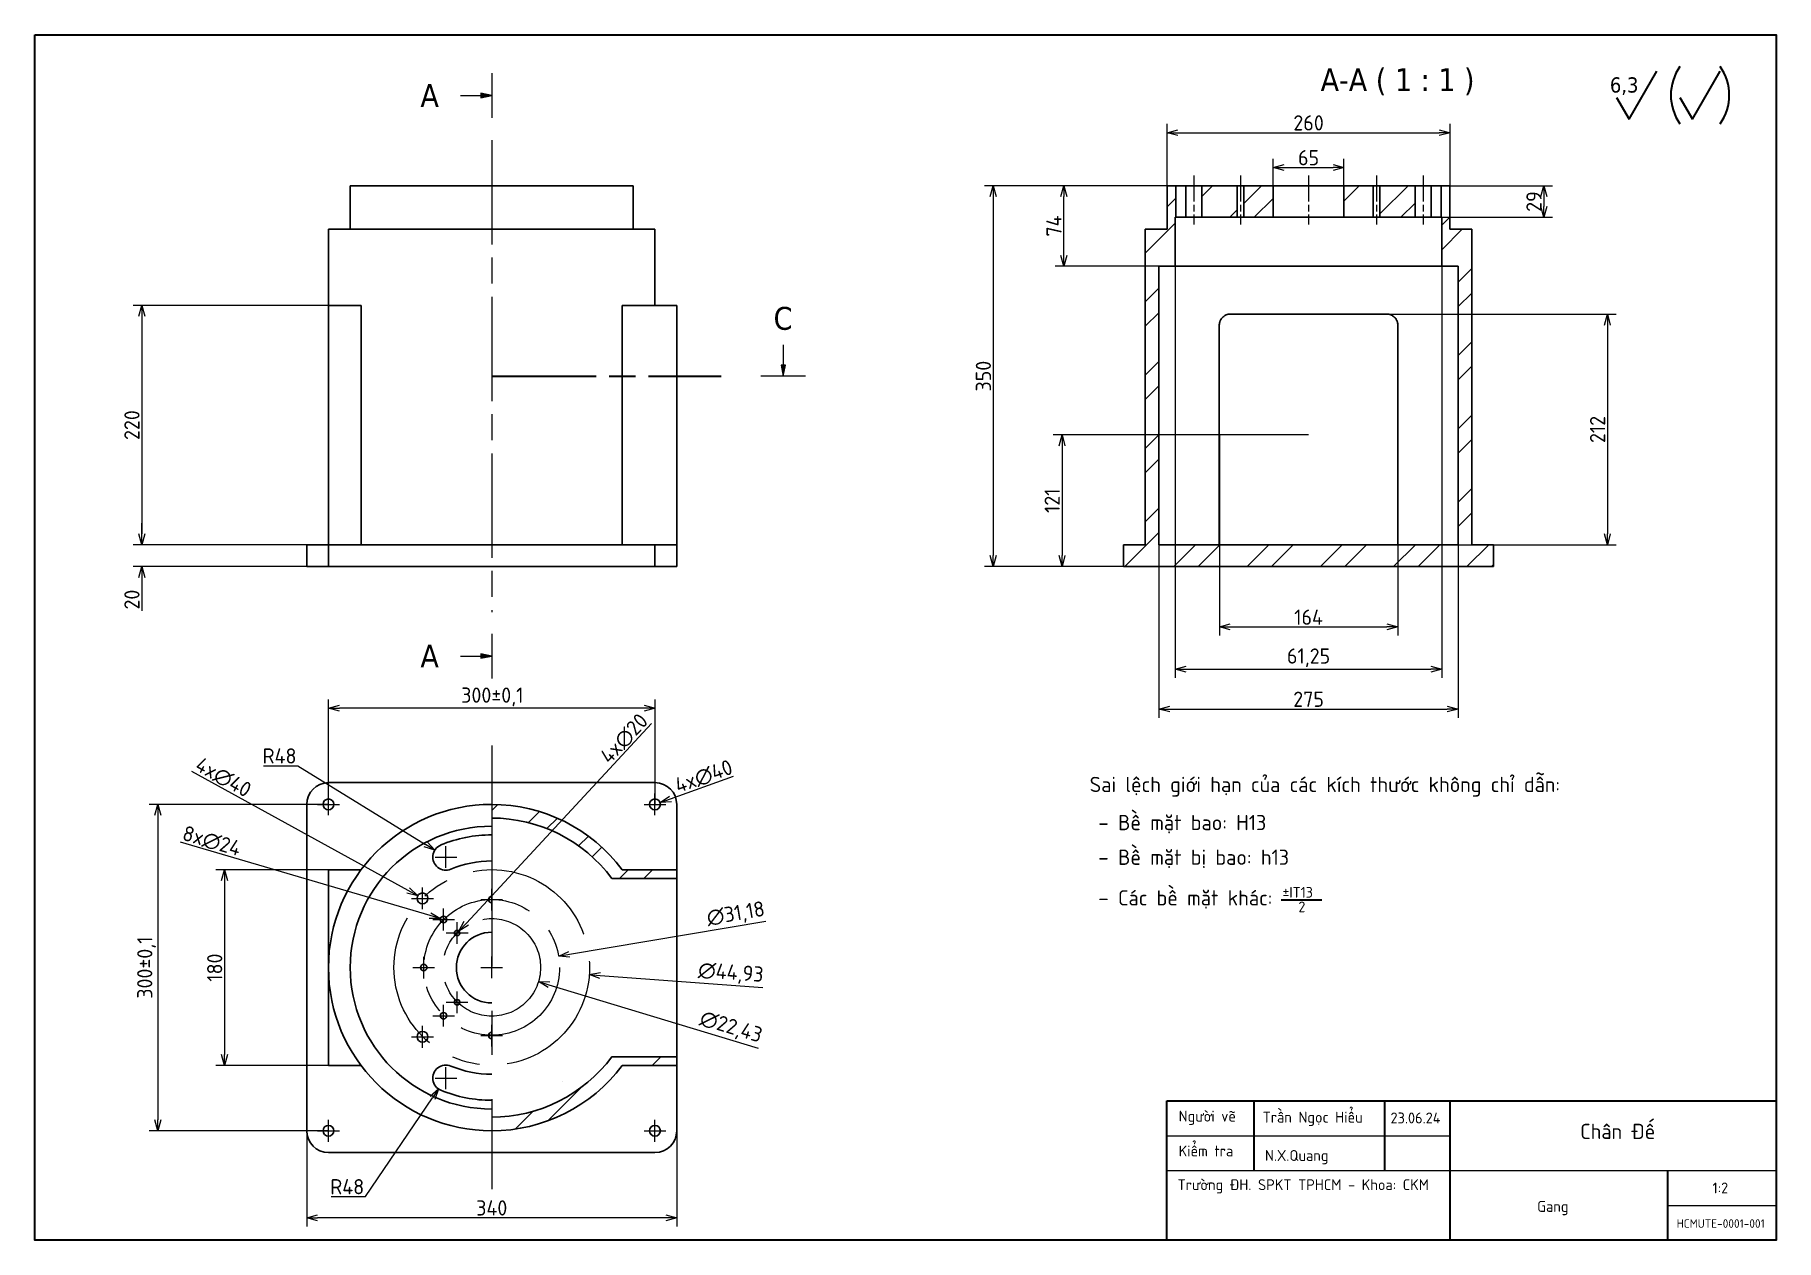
# Paper-space layout 'Sheet' of a CAD drawing. Header units: millimetres. Extents: x 10 to 410, y 10 to 287.
# The model-space entities are those that its viewports show. They can reach past a viewport. Long polylines and large blocks are cut down to what shows.
import ezdxf

# ---------------------------------------------------------------- set-up
doc = ezdxf.new("R2010")
doc.units = ezdxf.units.MM
for name, pattern in [('AM_ISO08W050x2', [9, 6, -0.75, 1.5, -0.75]), ('CENTER', [50.8, 31.75, -6.35, 6.35, -6.35]), ('CENTERX2', [20.32, 12.7, -2.54, 2.54, -2.54])]:
    doc.linetypes.add(name, pattern=pattern)
for name, color, linetype, lineweight in [('DuongTamNho', 10, 'CENTER', 13), ('NetDam', 7, 'Continuous', 35), ('Netmanh', 5, 'Continuous', 13)]:
    doc.layers.add(name, color=color, linetype=linetype, lineweight=lineweight)
doc.styles.add('Note Text (ISO)', font='tcvn+7284-2003r.ttf')
doc.dimstyles.new('Default (ISO)$0', dxfattribs={"dimtxt": 3.5, "dimasz": 2.5, "dimexe": 2, "dimexo": 0, "dimgap": 0.5, "dimtad": 1, "dimtxsty": 'Note Text (ISO)', "dimblk": 'OPEN30', "dimblk1": 'OPEN30', "dimblk2": 'OPEN90', "dimcen": 2.5, "dimclrd": 256, "dimclre": 256, "dimclrt": 256, "dimazin": 0, "dimtfac": 1, "dimtofl": 0, "dimtmove": 0, "dimatfit": 3, "dimldrblk": 'OPEN30', "dimfxl": 1, "dimtolj": 1, "dimtzin": 0, "dimlwd": -1, "dimlwe": -1, "dimarcsym": 0})
doc.dimstyles.new('Default (ISO)$3', dxfattribs={"dimtxt": 3.5, "dimasz": 2.5, "dimexe": 2, "dimexo": 0, "dimgap": 0.5, "dimtad": 1, "dimtxsty": 'Note Text (ISO)', "dimblk": 'OPEN30', "dimblk1": 'OPEN30', "dimblk2": 'OPEN90', "dimcen": 2.5, "dimclrd": 256, "dimclre": 256, "dimclrt": 256, "dimazin": 0, "dimtfac": 1, "dimtofl": 0, "dimtmove": 0, "dimatfit": 0, "dimldrblk": 'OPEN30', "dimfxl": 1, "dimtolj": 1, "dimtzin": 0, "dimlwd": -1, "dimlwe": -1, "dimarcsym": 0})
doc.dimstyles.new('Default (ISO)$4', dxfattribs={"dimtxt": 3.5, "dimasz": 2.5, "dimexe": 2, "dimexo": 0, "dimgap": 0.5, "dimtad": 1, "dimtih": 1, "dimtoh": 1, "dimtxsty": 'Note Text (ISO)', "dimblk": 'OPEN30', "dimblk1": 'OPEN30', "dimblk2": 'OPEN90', "dimcen": 2.5, "dimclrd": 256, "dimclre": 256, "dimclrt": 256, "dimazin": 0, "dimtfac": 1, "dimtofl": 0, "dimtmove": 0, "dimatfit": 3, "dimldrblk": 'OPEN30', "dimfxl": 1, "dimtolj": 1, "dimtzin": 0, "dimlwd": -1, "dimlwe": -1, "dimarcsym": 0})
pattern_1 = [(45, (-417.575, -272.534), (-33.676, 33.676), []), (45, (-395.124, -272.534), (-33.676, 33.676), [])]
pattern_2 = [(45, (-236.157, -272.534), (-33.676, 33.676), []), (45, (-213.706, -272.534), (-33.676, 33.676), [])]

psp = doc.layouts.new('Sheet')

# ---------------------------------------------------------------- texts
at = {"layer": 'NetDam', "attachment_point": 1}
for s, insert, char_height in [('{\\fTahoma|b0|i0|c0|p34;6,3}', (371.7997, 277.2284), 3.5), ('{\\fTCVN 7284|b0|i0|c0|p34;Sai lệch giới hạn của các kích thước không chỉ dẫn:}', (252.3088, 116.4826), 3.5), ('{\\fTCVN 7284|b0|i0|c0|p34; – Bề mặt bao: H13}', (252.1296, 107.7198), 3.5), ('{\\fTCVN 7284|b0|i0|c0|p34; – Bề mặt bị bao: h13}', (252.1296, 99.7511), 3.5), ('{\\fTCVN 7284|b0|i0|c0|p34; – Các bề mặt khác: }', (252.1296, 90.4217), 3.5), ('{\\fTCVN 7284|b0|i0|c0|p34;±IT13}', (296.581, 91.1678), 2.45), ('{\\fTCVN 7284|b0|i0|c0|p34;2}', (300.2502, 87.8237), 2.45), ('{\\fTCVN 7284|b0|i0|c0|p34;Trần Ngọc Hiểu}', (292.04, 39.5113), 2.5), ('{\\fTCVN 7284|b0|i0|c0|p34;Người vẽ}', (272.75, 39.75), 2.5), ('{\\fTCVN 7284|b0|i0|c0|p34;23.06.24}', (321.4092, 39.3378), 2.5), ('{\\fTCVN 7284|b0|i0|c0|p34;Chân Đế }', (364.9804, 36.75), 3.5), ('{\\fTCVN 7284|b0|i0|c0|p34;Kiểm tra}', (272.75, 31.75), 2.5), ('{\\fTCVN 7284|b0|i0|c0|p34;N.X.Quang}', (292.5799, 30.7132), 2.5), ('{\\fTCVN 7284|b0|i0|c0|p34;Trường ĐH. SPKT TPHCM - Khoa: CKM}', (272.498, 24), 2.5), ('{\\fTCVN 7284|b0|i0|c0|p34;1:2}', (395.374, 23.25), 2.5), ('{\\fTCVN 7284|b0|i0|c0|p34;Gang}', (355.11, 19), 2.5), ('{\\fTCVN 7284|b0|i0|c0|p34;\\H0.79167x;HCMUTE-0001-001}', (387.1355, 14.8154), 2.5)]:
    psp.add_mtext(s, dxfattribs=dict(at, insert=insert, char_height=char_height))
at = {"layer": 'Netmanh', "char_height": 5.25, "attachment_point": 1}
for s, insert in [('\\pxqc;{\\fTahoma|b0|i0|c0|p34;A-A ( 1 : 1 )}', (305.353, 279.3024)), ('{\\fTahoma|b0|i0|c0|p34;A}', (98.5758, 275.6802)), ('{\\fTahoma|b0|i0|c0|p34;C}', (179.6909, 224.4706)), ('{\\fTahoma|b0|i0|c0|p34;A}', (98.5758, 146.8726))]:
    psp.add_mtext(s, dxfattribs=dict(at, insert=insert))
at = {"layer": 'Netmanh', "insert": (163.6536, 116.5437), "char_height": 3.5, "attachment_point": 5, "rotation": 19.720582, "style": 'Note Text (ISO)'}
psp.add_mtext('\\A1;{\\fTCVN 7284|b0|i0|c163|p34;4x}∅40', dxfattribs=at)

msp = doc.modelspace()

# ---------------------------------------------------------------- blocks, each defined once
blk = doc.blocks.new('_Open30')
at = {"color": 0, "linetype": 'ByBlock', "lineweight": -2}
for p, q in [((-1, 0.27), (0, 0)), ((0, 0), (-1, -0.27)), ((0, 0), (-1, 0))]:
    blk.add_line(p, q, dxfattribs=at)
blk = doc.blocks.new('*D10')
at = {"layer": 'Defpoints', "color": 0, "transparency": 16777216}
for p in [(92.55, 74.35), (137.36, 71.03)]:
    blk.add_point(p, dxfattribs=at)
at = {"layer": 'Netmanh', "transparency": 16777216}
for p, q in [((112.46, 72.69), (117.46, 72.69)), ((114.96, 70.19), (114.96, 75.19))]:
    blk.add_line(p, q, dxfattribs=at)
at = {"layer": 'Netmanh', "linetype": 'Continuous', "transparency": 16777216}
blk.add_line((139.85, 70.84), (177.23, 68.07), dxfattribs=at)
at = {"layer": 'Netmanh', "transparency": 16777216, "xscale": 2.5, "yscale": 2.5, "zscale": 2.5, "rotation": 175.7541790631709}
blk.add_blockref('_Open30', (137.36, 71.03), dxfattribs=at)
at = {"layer": 'Netmanh', "transparency": 16777216, "insert": (169.86, 71.22), "char_height": 3.5, "attachment_point": 5, "rotation": 355.7542, "style": 'Note Text (ISO)'}
blk.add_mtext('\\A1;∅44,93', dxfattribs=at)
blk = doc.blocks.new('_Open90')
at = {"color": 0, "linetype": 'ByBlock', "lineweight": -2}
for p, q in [((0, 0), (-1, 0)), ((-0.5, 0.5), (0, 0)), ((0, 0), (-0.5, -0.5))]:
    blk.add_line(p, q, dxfattribs=at)
blk = doc.blocks.new('*D11')
at = {"layer": 'Defpoints', "color": 0, "transparency": 16777216}
for p in [(130.33, 75.28), (99.58, 70.1)]:
    blk.add_point(p, dxfattribs=at)
at = {"layer": 'Netmanh', "linetype": 'Continuous', "transparency": 16777216}
blk.add_line((132.8, 75.7), (177.92, 83.3), dxfattribs=at)
at = {"layer": 'Netmanh', "transparency": 16777216}
for p, q in [((112.46, 72.69), (117.46, 72.69)), ((114.96, 70.19), (114.96, 75.19))]:
    blk.add_line(p, q, dxfattribs=at)
at = {"layer": 'Netmanh', "transparency": 16777216, "xscale": 2.5, "yscale": 2.5, "zscale": 2.5, "rotation": 189.5636744372525}
blk.add_blockref('_Open30', (130.33, 75.28), dxfattribs=at)
at = {"layer": 'Netmanh', "transparency": 16777216, "insert": (171.04, 84.78), "char_height": 3.5, "attachment_point": 5, "rotation": 9.5637, "style": 'Note Text (ISO)'}
blk.add_mtext('\\A1;∅31,18', dxfattribs=at)
blk = doc.blocks.new('*D12')
at = {"layer": 'Defpoints', "color": 0, "transparency": 16777216}
for p in [(104.22, 75.94), (125.69, 69.44)]:
    blk.add_point(p, dxfattribs=at)
at = {"layer": 'Netmanh', "transparency": 16777216}
for p, q in [((112.46, 72.69), (117.46, 72.69)), ((114.96, 70.19), (114.96, 75.19))]:
    blk.add_line(p, q, dxfattribs=at)
at = {"layer": 'Netmanh', "linetype": 'Continuous', "transparency": 16777216}
blk.add_line((128.08, 68.71), (176.19, 54.14), dxfattribs=at)
at = {"layer": 'Netmanh', "transparency": 16777216, "xscale": 2.5, "yscale": 2.5, "zscale": 2.5, "rotation": 163.1472824217122}
blk.add_blockref('_Open30', (125.69, 69.44), dxfattribs=at)
at = {"layer": 'Netmanh', "transparency": 16777216, "insert": (169.85, 58.78), "char_height": 3.5, "attachment_point": 5, "rotation": 343.1473, "style": 'Note Text (ISO)'}
blk.add_mtext('\\A1;∅22,43', dxfattribs=at)
blk = doc.blocks.new('*D13')
at = {"layer": 'Defpoints', "color": 0, "transparency": 16777216}
for p in [(72.46, 42.64), (157.46, 42.64), (72.46, 15.16)]:
    blk.add_point(p, dxfattribs=at)
at = {"layer": 'Netmanh', "linetype": 'Continuous', "transparency": 16777216}
for p, q in [((72.46, 42.64), (72.46, 13.16)), ((157.46, 42.64), (157.46, 13.16)), ((154.96, 15.16), (74.96, 15.16))]:
    blk.add_line(p, q, dxfattribs=at)
at = {"layer": 'Netmanh', "transparency": 16777216, "xscale": 2.5, "yscale": 2.5, "zscale": 2.5, "rotation": 180}
blk.add_blockref('_Open30', (72.46, 15.16), dxfattribs=at)
at = {"layer": 'Netmanh', "transparency": 16777216, "xscale": 2.5, "yscale": 2.5, "zscale": 2.5}
blk.add_blockref('_Open30', (157.46, 15.16), dxfattribs=at)
at = {"layer": 'Netmanh', "transparency": 16777216, "insert": (114.96, 17.41), "char_height": 3.5, "attachment_point": 5, "style": 'Note Text (ISO)'}
blk.add_mtext('\\A1;340', dxfattribs=at)
blk = doc.blocks.new('*D14')
at = {"layer": 'Defpoints', "color": 0, "transparency": 16777216}
for p in [(77.46, 110.14), (38.26, 35.14), (77.46, 35.14)]:
    blk.add_point(p, dxfattribs=at)
at = {"layer": 'Netmanh', "linetype": 'Continuous', "transparency": 16777216}
for p, q in [((77.46, 110.14), (36.26, 110.14)), ((38.26, 107.64), (38.26, 37.64)), ((77.46, 35.14), (36.26, 35.14))]:
    blk.add_line(p, q, dxfattribs=at)
at = {"layer": 'Netmanh', "transparency": 16777216, "xscale": 2.5, "yscale": 2.5, "zscale": 2.5}
for p, rotation in [((38.26, 110.14), 90), ((38.26, 35.14), 270)]:
    blk.add_blockref('_Open30', p, dxfattribs=dict(at, rotation=rotation))
at = {"layer": 'Netmanh', "transparency": 16777216, "insert": (35.66, 72.64), "char_height": 3.5, "attachment_point": 5, "rotation": 90, "style": 'Note Text (ISO)'}
blk.add_mtext('\\A1;300%%P0,1', dxfattribs=at)
blk = doc.blocks.new('*D15')
at = {"layer": 'Defpoints', "color": 0, "transparency": 16777216}
for p in [(77.46, 95.14), (53.57, 50.14), (77.46, 50.14)]:
    blk.add_point(p, dxfattribs=at)
at = {"layer": 'Netmanh', "linetype": 'Continuous', "transparency": 16777216}
for p, q in [((77.46, 95.14), (51.57, 95.14)), ((53.57, 92.64), (53.57, 52.64)), ((77.46, 50.14), (51.57, 50.14))]:
    blk.add_line(p, q, dxfattribs=at)
at = {"layer": 'Netmanh', "transparency": 16777216, "xscale": 2.5, "yscale": 2.5, "zscale": 2.5}
for p, rotation in [((53.57, 95.14), 90), ((53.57, 50.14), 270)]:
    blk.add_blockref('_Open30', p, dxfattribs=dict(at, rotation=rotation))
at = {"layer": 'Netmanh', "transparency": 16777216, "insert": (51.32, 72.64), "char_height": 3.5, "attachment_point": 5, "rotation": 90, "style": 'Note Text (ISO)'}
blk.add_mtext('\\A1;180', dxfattribs=at)
blk = doc.blocks.new('*D16')
at = {"layer": 'Defpoints', "color": 0, "transparency": 16777216}
for p in [(77.46, 224.81), (34.56, 169.81), (77.46, 169.81)]:
    blk.add_point(p, dxfattribs=at)
at = {"layer": 'Netmanh', "linetype": 'Continuous', "transparency": 16777216}
for p, q in [((77.46, 224.81), (32.56, 224.81)), ((34.56, 222.31), (34.56, 172.31)), ((77.46, 169.81), (32.56, 169.81))]:
    blk.add_line(p, q, dxfattribs=at)
at = {"layer": 'Netmanh', "transparency": 16777216, "xscale": 2.5, "yscale": 2.5, "zscale": 2.5}
for p, rotation in [((34.56, 224.81), 90), ((34.56, 169.81), 270)]:
    blk.add_blockref('_Open30', p, dxfattribs=dict(at, rotation=rotation))
at = {"layer": 'Netmanh', "transparency": 16777216, "insert": (32.31, 197.31), "char_height": 3.5, "attachment_point": 5, "rotation": 90, "style": 'Note Text (ISO)'}
blk.add_mtext('\\A1;220', dxfattribs=at)
blk = doc.blocks.new('*D17')
at = {"layer": 'Defpoints', "color": 0, "transparency": 16777216}
for p in [(72.46, 169.81), (34.56, 164.81), (72.46, 164.81)]:
    blk.add_point(p, dxfattribs=at)
at = {"layer": 'Netmanh', "linetype": 'Continuous', "transparency": 16777216}
for p, q in [((34.56, 172.31), (34.56, 174.81)), ((72.46, 169.81), (32.56, 169.81)), ((72.46, 164.81), (32.56, 164.81)), ((34.56, 162.31), (34.56, 154.61))]:
    blk.add_line(p, q, dxfattribs=at)
at = {"layer": 'Netmanh', "transparency": 16777216, "xscale": 2.5, "yscale": 2.5, "zscale": 2.5}
for p, rotation in [((34.56, 169.81), 270), ((34.56, 164.81), 90)]:
    blk.add_blockref('_Open30', p, dxfattribs=dict(at, rotation=rotation))
at = {"layer": 'Netmanh', "transparency": 16777216, "insert": (32.31, 157.21), "char_height": 3.5, "attachment_point": 5, "rotation": 90, "style": 'Note Text (ISO)'}
blk.add_mtext('\\A1;20', dxfattribs=at)
blk = doc.blocks.new('*D18')
at = {"layer": 'Defpoints', "color": 0, "transparency": 16777216}
for p in [(302.59, 195.06), (245.95, 164.81), (302.59, 164.81)]:
    blk.add_point(p, dxfattribs=at)
at = {"layer": 'Netmanh', "linetype": 'Continuous', "transparency": 16777216}
for p, q in [((302.59, 195.06), (243.95, 195.06)), ((245.95, 192.56), (245.95, 167.31)), ((302.59, 164.81), (243.95, 164.81))]:
    blk.add_line(p, q, dxfattribs=at)
at = {"layer": 'Netmanh', "transparency": 16777216, "xscale": 2.5, "yscale": 2.5, "zscale": 2.5}
for p, rotation in [((245.95, 195.06), 90), ((245.95, 164.81), 270)]:
    blk.add_blockref('_Open30', p, dxfattribs=dict(at, rotation=rotation))
at = {"layer": 'Netmanh', "transparency": 16777216, "insert": (243.7, 179.93), "char_height": 3.5, "attachment_point": 5, "rotation": 90, "style": 'Note Text (ISO)'}
blk.add_mtext('\\A1;121', dxfattribs=at)
blk = doc.blocks.new('*D19')
at = {"layer": 'Defpoints', "color": 0, "transparency": 16777216}
for p in [(294.46, 252.31), (230.14, 164.81), (294.46, 164.81)]:
    blk.add_point(p, dxfattribs=at)
at = {"layer": 'Netmanh', "linetype": 'Continuous', "transparency": 16777216}
for p, q in [((294.46, 252.31), (228.14, 252.31)), ((230.14, 249.81), (230.14, 167.31)), ((294.46, 164.81), (228.14, 164.81))]:
    blk.add_line(p, q, dxfattribs=at)
at = {"layer": 'Netmanh', "transparency": 16777216, "xscale": 2.5, "yscale": 2.5, "zscale": 2.5}
for p, rotation in [((230.14, 252.31), 90), ((230.14, 164.81), 270)]:
    blk.add_blockref('_Open30', p, dxfattribs=dict(at, rotation=rotation))
at = {"layer": 'Netmanh', "transparency": 16777216, "insert": (227.89, 208.56), "char_height": 3.5, "attachment_point": 5, "rotation": 90, "style": 'Note Text (ISO)'}
blk.add_mtext('\\A1;350', dxfattribs=at)
blk = doc.blocks.new('*D21')
at = {"layer": 'Defpoints', "color": 0, "transparency": 16777216}
for p in [(327.09, 252.31), (327.09, 245.06), (356.61, 245.06)]:
    blk.add_point(p, dxfattribs=at)
at = {"layer": 'Netmanh', "linetype": 'Continuous', "transparency": 16777216}
for p, q in [((327.09, 252.31), (358.61, 252.31)), ((356.61, 249.81), (356.61, 247.56)), ((327.09, 245.06), (358.61, 245.06))]:
    blk.add_line(p, q, dxfattribs=at)
at = {"layer": 'Netmanh', "transparency": 16777216, "xscale": 2.5, "yscale": 2.5, "zscale": 2.5}
for p, rotation in [((356.61, 252.31), 90), ((356.61, 245.06), 270)]:
    blk.add_blockref('_Open30', p, dxfattribs=dict(at, rotation=rotation))
at = {"layer": 'Netmanh', "transparency": 16777216, "insert": (354.36, 248.68), "char_height": 3.5, "attachment_point": 5, "rotation": 90, "style": 'Note Text (ISO)'}
blk.add_mtext('\\A1;29', dxfattribs=at)
blk = doc.blocks.new('*D22')
at = {"layer": 'Defpoints', "color": 0, "transparency": 16777216}
for p in [(302.59, 222.81), (302.59, 169.81), (371.23, 169.81)]:
    blk.add_point(p, dxfattribs=at)
at = {"layer": 'Netmanh', "linetype": 'Continuous', "transparency": 16777216}
for p, q in [((302.59, 222.81), (373.23, 222.81)), ((371.23, 220.31), (371.23, 172.31)), ((302.59, 169.81), (373.23, 169.81))]:
    blk.add_line(p, q, dxfattribs=at)
at = {"layer": 'Netmanh', "transparency": 16777216, "xscale": 2.5, "yscale": 2.5, "zscale": 2.5}
for p, rotation in [((371.23, 222.81), 90), ((371.23, 169.81), 270)]:
    blk.add_blockref('_Open30', p, dxfattribs=dict(at, rotation=rotation))
at = {"layer": 'Netmanh', "transparency": 16777216, "insert": (368.98, 196.31), "char_height": 3.5, "attachment_point": 5, "rotation": 90, "style": 'Note Text (ISO)'}
blk.add_mtext('\\A1;212', dxfattribs=at)
blk = doc.blocks.new('*D23')
at = {"layer": 'Defpoints', "color": 0, "transparency": 16777216}
for p in [(282.09, 195.06), (323.09, 195.06), (323.09, 150.93)]:
    blk.add_point(p, dxfattribs=at)
at = {"layer": 'Netmanh', "linetype": 'Continuous', "transparency": 16777216}
for p, q in [((282.09, 195.06), (282.09, 148.93)), ((323.09, 195.06), (323.09, 148.93)), ((284.59, 150.93), (320.59, 150.93))]:
    blk.add_line(p, q, dxfattribs=at)
at = {"layer": 'Netmanh', "transparency": 16777216, "xscale": 2.5, "yscale": 2.5, "zscale": 2.5, "rotation": 180}
blk.add_blockref('_Open30', (282.09, 150.93), dxfattribs=at)
at = {"layer": 'Netmanh', "transparency": 16777216, "xscale": 2.5, "yscale": 2.5, "zscale": 2.5}
blk.add_blockref('_Open30', (323.09, 150.93), dxfattribs=at)
at = {"layer": 'Netmanh', "transparency": 16777216, "insert": (302.59, 153.18), "char_height": 3.5, "attachment_point": 5, "style": 'Note Text (ISO)'}
blk.add_mtext('\\A1;164', dxfattribs=at)
blk = doc.blocks.new('*D24')
at = {"layer": 'Defpoints', "color": 0, "transparency": 16777216}
for p in [(268.21, 169.81), (336.96, 169.81), (336.96, 132.06)]:
    blk.add_point(p, dxfattribs=at)
at = {"layer": 'Netmanh', "linetype": 'Continuous', "transparency": 16777216}
for p, q in [((268.21, 169.81), (268.21, 130.06)), ((336.96, 169.81), (336.96, 130.06)), ((270.71, 132.06), (334.46, 132.06))]:
    blk.add_line(p, q, dxfattribs=at)
at = {"layer": 'Netmanh', "transparency": 16777216, "xscale": 2.5, "yscale": 2.5, "zscale": 2.5, "rotation": 180}
blk.add_blockref('_Open30', (268.21, 132.06), dxfattribs=at)
at = {"layer": 'Netmanh', "transparency": 16777216, "xscale": 2.5, "yscale": 2.5, "zscale": 2.5}
blk.add_blockref('_Open30', (336.96, 132.06), dxfattribs=at)
at = {"layer": 'Netmanh', "transparency": 16777216, "insert": (302.59, 134.31), "char_height": 3.5, "attachment_point": 5, "style": 'Note Text (ISO)'}
blk.add_mtext('\\A1;275', dxfattribs=at)
blk = doc.blocks.new('*D25')
at = {"layer": 'Defpoints', "color": 0, "transparency": 16777216}
for p in [(271.96, 233.81), (333.21, 233.81), (333.21, 141.24)]:
    blk.add_point(p, dxfattribs=at)
at = {"layer": 'Netmanh', "linetype": 'Continuous', "transparency": 16777216}
for p, q in [((271.96, 233.81), (271.96, 139.24)), ((333.21, 233.81), (333.21, 139.24)), ((274.46, 141.24), (330.71, 141.24))]:
    blk.add_line(p, q, dxfattribs=at)
at = {"layer": 'Netmanh', "transparency": 16777216, "xscale": 2.5, "yscale": 2.5, "zscale": 2.5, "rotation": 180}
blk.add_blockref('_Open30', (271.96, 141.24), dxfattribs=at)
at = {"layer": 'Netmanh', "transparency": 16777216, "xscale": 2.5, "yscale": 2.5, "zscale": 2.5}
blk.add_blockref('_Open30', (333.21, 141.24), dxfattribs=at)
at = {"layer": 'Netmanh', "transparency": 16777216, "insert": (302.59, 143.84), "char_height": 3.5, "attachment_point": 5, "style": 'Note Text (ISO)'}
blk.add_mtext('\\A1;61,25', dxfattribs=at)
blk = doc.blocks.new('*D26')
at = {"layer": 'Defpoints', "color": 0, "transparency": 16777216}
for p in [(335.09, 264.51), (270.09, 252.31), (335.09, 252.31)]:
    blk.add_point(p, dxfattribs=at)
at = {"layer": 'Netmanh', "linetype": 'Continuous', "transparency": 16777216}
for p, q in [((270.09, 252.31), (270.09, 266.51)), ((272.59, 264.51), (332.59, 264.51)), ((335.09, 252.31), (335.09, 266.51))]:
    blk.add_line(p, q, dxfattribs=at)
at = {"layer": 'Netmanh', "transparency": 16777216, "xscale": 2.5, "yscale": 2.5, "zscale": 2.5, "rotation": 180}
blk.add_blockref('_Open30', (270.09, 264.51), dxfattribs=at)
at = {"layer": 'Netmanh', "transparency": 16777216, "xscale": 2.5, "yscale": 2.5, "zscale": 2.5}
blk.add_blockref('_Open30', (335.09, 264.51), dxfattribs=at)
at = {"layer": 'Netmanh', "transparency": 16777216, "insert": (302.59, 266.76), "char_height": 3.5, "attachment_point": 5, "style": 'Note Text (ISO)'}
blk.add_mtext('\\A1;260', dxfattribs=at)
blk = doc.blocks.new('*D27')
at = {"layer": 'Defpoints', "color": 0, "transparency": 16777216}
for p in [(310.71, 256.51), (294.46, 245.06), (310.71, 245.06)]:
    blk.add_point(p, dxfattribs=at)
at = {"layer": 'Netmanh', "linetype": 'Continuous', "transparency": 16777216}
for p, q in [((294.46, 245.06), (294.46, 258.51)), ((296.96, 256.51), (308.21, 256.51)), ((310.71, 245.06), (310.71, 258.51))]:
    blk.add_line(p, q, dxfattribs=at)
at = {"layer": 'Netmanh', "transparency": 16777216, "xscale": 2.5, "yscale": 2.5, "zscale": 2.5, "rotation": 180}
blk.add_blockref('_Open30', (294.46, 256.51), dxfattribs=at)
at = {"layer": 'Netmanh', "transparency": 16777216, "xscale": 2.5, "yscale": 2.5, "zscale": 2.5}
blk.add_blockref('_Open30', (310.71, 256.51), dxfattribs=at)
at = {"layer": 'Netmanh', "transparency": 16777216, "insert": (302.59, 258.76), "char_height": 3.5, "attachment_point": 5, "style": 'Note Text (ISO)'}
blk.add_mtext('\\A1;65', dxfattribs=at)
blk = doc.blocks.new('*D30')
at = {"layer": 'Defpoints', "color": 0, "transparency": 16777216}
for p in [(97.95, 89.15), (100.14, 87.95)]:
    blk.add_point(p, dxfattribs=at)
at = {"layer": 'Netmanh', "linetype": 'Continuous', "transparency": 16777216}
blk.add_line((95.76, 90.36), (46.08, 117.74), dxfattribs=at)
at = {"layer": 'Netmanh', "transparency": 16777216}
for p, q in [((96.55, 88.55), (101.55, 88.55)), ((99.05, 86.05), (99.05, 91.05))]:
    blk.add_line(p, q, dxfattribs=at)
at = {"layer": 'Netmanh', "transparency": 16777216, "xscale": 2.5, "yscale": 2.5, "zscale": 2.5, "rotation": 331.1427619474348}
blk.add_blockref('_Open30', (97.95, 89.15), dxfattribs=at)
at = {"layer": 'Netmanh', "transparency": 16777216, "insert": (53.28, 116.34), "char_height": 3.5, "attachment_point": 5, "rotation": 331.1428, "style": 'Note Text (ISO)'}
blk.add_mtext('\\A1;4x∅40', dxfattribs=at)
blk = doc.blocks.new('*D31')
at = {"layer": 'Defpoints', "color": 0, "transparency": 16777216}
for p in [(103.19, 83.9), (104.63, 83.48)]:
    blk.add_point(p, dxfattribs=at)
at = {"layer": 'Netmanh', "linetype": 'Continuous', "transparency": 16777216}
blk.add_line((100.79, 84.61), (43.48, 101.45), dxfattribs=at)
at = {"layer": 'Netmanh', "transparency": 16777216}
for p, q in [((103.91, 81.19), (103.91, 86.19)), ((101.41, 83.69), (106.41, 83.69))]:
    blk.add_line(p, q, dxfattribs=at)
at = {"layer": 'Netmanh', "transparency": 16777216, "xscale": 2.5, "yscale": 2.5, "zscale": 2.5, "rotation": 343.6219753591729}
blk.add_blockref('_Open30', (103.19, 83.9), dxfattribs=at)
at = {"layer": 'Netmanh', "transparency": 16777216, "insert": (50.64, 101.69), "char_height": 3.5, "attachment_point": 5, "rotation": 343.622, "style": 'Note Text (ISO)'}
blk.add_mtext('\\A1;8x∅24', dxfattribs=at)
blk = doc.blocks.new('*D32')
at = {"layer": 'Defpoints', "color": 0, "transparency": 16777216}
for p in [(106.58, 80.14), (107.43, 81.05)]:
    blk.add_point(p, dxfattribs=at)
at = {"layer": 'Netmanh', "linetype": 'Continuous', "transparency": 16777216}
blk.add_line((109.13, 82.89), (151.66, 128.7), dxfattribs=at)
at = {"layer": 'Netmanh', "transparency": 16777216}
for p, q in [((104.5, 80.6), (109.5, 80.6)), ((107, 78.1), (107, 83.1))]:
    blk.add_line(p, q, dxfattribs=at)
at = {"layer": 'Netmanh', "transparency": 16777216, "xscale": 2.5, "yscale": 2.5, "zscale": 2.5, "rotation": 227.1310000369996}
blk.add_blockref('_Open30', (107.43, 81.05), dxfattribs=at)
at = {"layer": 'Netmanh', "transparency": 16777216, "insert": (145.38, 125.25), "char_height": 3.5, "attachment_point": 5, "rotation": 47.131, "style": 'Note Text (ISO)'}
blk.add_mtext('\\A1;4x∅20', dxfattribs=at)
blk = doc.blocks.new('*D33')
at = {"layer": 'Defpoints', "color": 0, "transparency": 16777216}
for p in [(102.75, 44.75), (104.43, 47.23)]:
    blk.add_point(p, dxfattribs=at)
at = {"layer": 'Netmanh', "transparency": 16777216}
for p, q in [((104.43, 44.73), (104.43, 49.73)), ((101.93, 47.23), (106.93, 47.23))]:
    blk.add_line(p, q, dxfattribs=at)
at = {"layer": 'Netmanh', "linetype": 'Continuous', "transparency": 16777216}
for p, q in [((85.94, 20.04), (101.34, 42.69)), ((78.09, 20.04), (85.94, 20.04))]:
    blk.add_line(p, q, dxfattribs=at)
at = {"layer": 'Netmanh', "transparency": 16777216, "xscale": 2.5, "yscale": 2.5, "zscale": 2.5, "rotation": 55.77805422539292}
blk.add_blockref('_Open30', (102.75, 44.75), dxfattribs=at)
at = {"layer": 'Netmanh', "transparency": 16777216, "insert": (81.76, 22.29), "char_height": 3.5, "attachment_point": 5, "style": 'Note Text (ISO)'}
blk.add_mtext('\\A1;R48', dxfattribs=at)
blk = doc.blocks.new('*D34')
at = {"layer": 'Defpoints', "color": 0, "transparency": 16777216}
for p in [(101.88, 99.62), (104.43, 98.05)]:
    blk.add_point(p, dxfattribs=at)
at = {"layer": 'Netmanh', "linetype": 'Continuous', "transparency": 16777216}
for p, q in [((62.54, 119.03), (70.39, 119.03)), ((70.39, 119.03), (99.75, 100.93))]:
    blk.add_line(p, q, dxfattribs=at)
at = {"layer": 'Netmanh', "transparency": 16777216}
for p, q in [((104.43, 95.55), (104.43, 100.55)), ((101.93, 98.05), (106.93, 98.05))]:
    blk.add_line(p, q, dxfattribs=at)
at = {"layer": 'Netmanh', "transparency": 16777216, "xscale": 2.5, "yscale": 2.5, "zscale": 2.5, "rotation": 328.3544839161794}
blk.add_blockref('_Open30', (101.88, 99.62), dxfattribs=at)
at = {"layer": 'Netmanh', "transparency": 16777216, "insert": (66.21, 121.28), "char_height": 3.5, "attachment_point": 5, "style": 'Note Text (ISO)'}
blk.add_mtext('\\A1;R48', dxfattribs=at)
blk = doc.blocks.new('*D35')
at = {"layer": 'Defpoints', "color": 0, "transparency": 16777216}
for p in [(77.46, 132.25), (77.46, 110.14), (152.46, 110.14)]:
    blk.add_point(p, dxfattribs=at)
at = {"layer": 'Netmanh', "linetype": 'Continuous', "transparency": 16777216}
for p, q in [((77.46, 110.14), (77.46, 134.25)), ((149.96, 132.25), (79.96, 132.25)), ((152.46, 110.14), (152.46, 134.25))]:
    blk.add_line(p, q, dxfattribs=at)
at = {"layer": 'Netmanh', "transparency": 16777216, "xscale": 2.5, "yscale": 2.5, "zscale": 2.5, "rotation": 180}
blk.add_blockref('_Open30', (77.46, 132.25), dxfattribs=at)
at = {"layer": 'Netmanh', "transparency": 16777216, "xscale": 2.5, "yscale": 2.5, "zscale": 2.5}
blk.add_blockref('_Open30', (152.46, 132.25), dxfattribs=at)
at = {"layer": 'Netmanh', "transparency": 16777216, "insert": (115.09, 134.85), "char_height": 3.5, "attachment_point": 5, "style": 'Note Text (ISO)'}
blk.add_mtext('\\A1;300%%P0,1', dxfattribs=at)
blk = doc.blocks.new('*D36')
at = {"layer": 'Defpoints', "color": 0, "transparency": 16777216}
for p in [(246.36, 252.31), (268.21, 252.31), (268.21, 233.81)]:
    blk.add_point(p, dxfattribs=at)
at = {"layer": 'Netmanh', "linetype": 'Continuous', "transparency": 16777216}
for p, q in [((268.21, 252.31), (244.36, 252.31)), ((246.36, 236.31), (246.36, 249.81)), ((268.21, 233.81), (244.36, 233.81))]:
    blk.add_line(p, q, dxfattribs=at)
at = {"layer": 'Netmanh', "transparency": 16777216, "xscale": 2.5, "yscale": 2.5, "zscale": 2.5}
for p, rotation in [((246.36, 252.31), 90), ((246.36, 233.81), 270)]:
    blk.add_blockref('_Open30', p, dxfattribs=dict(at, rotation=rotation))
at = {"layer": 'Netmanh', "transparency": 16777216, "insert": (244.11, 243.06), "char_height": 3.5, "attachment_point": 5, "rotation": 90, "style": 'Note Text (ISO)'}
blk.add_mtext('\\A1;74', dxfattribs=at)

# ---------------------------------------------------------------- dimensions: what is measured, and where the dimension line sits
at = {"layer": 'Netmanh'}
for base, p1, p2, picture, middle in [((335.0858, 264.509), (270.0858, 252.3078), (335.0858, 252.3078), '*D26', (302.5858, 264.509)), ((310.7108, 256.509), (294.4608, 245.0578), (310.7108, 245.0578), '*D27', (302.5858, 256.509))]:
    dim = psp.add_linear_dim(base=base, p1=p1, p2=p2, dimstyle='Default (ISO)$0', override={"dimlfac": -4}, dxfattribs=at)
    dim.commit()
    dim.dimension.update_dxf_attribs({"geometry": picture, "text_midpoint": middle, "dimtype": 160})
for base, p1, p2, picture, middle in [((230.144, 164.8078), (294.4608, 252.3078), (294.4608, 164.8078), '*D19', (227.894, 208.5578)), ((246.3618, 252.3078), (268.2108, 233.8078), (268.2108, 252.3078), '*D36', (244.1118, 243.0578)), ((34.5569, 169.8078), (77.4577, 224.8078), (77.4577, 169.8078), '*D16', (32.3069, 197.3078)), ((371.2282, 169.8078), (302.5858, 222.8078), (302.5858, 169.8078), '*D22', (368.9782, 196.3078)), ((245.9518, 164.8078), (302.5858, 195.0578), (302.5858, 164.8078), '*D18', (243.7018, 179.9328)), ((34.5569, 164.8078), (72.4577, 169.8078), (72.4577, 164.8078), '*D17', (32.3069, 157.2078)), ((53.5665, 50.1403), (77.4577, 95.1403), (77.4577, 50.1403), '*D15', (51.3165, 72.6403))]:
    dim = psp.add_linear_dim(base=base, p1=p1, p2=p2, angle=90, dimstyle='Default (ISO)$0', override={"dimlfac": -4}, dxfattribs=at)
    dim.commit()
    dim.dimension.update_dxf_attribs({"geometry": picture, "text_midpoint": middle})
dim = psp.add_aligned_dim(p1=(327.0858, 252.3078), p2=(327.0858, 245.0578), distance=29.5203, dimstyle='Default (ISO)$0', override={"dimlfac": -4}, dxfattribs=at)
dim.commit()
dim.dimension.update_dxf_attribs({"geometry": '*D21', "text_midpoint": (354.356, 248.6828)})
dim = psp.add_linear_dim(base=(333.2108, 141.2381), p1=(271.9608, 233.8078), p2=(333.2108, 233.8078), dimstyle='Default (ISO)$0', dxfattribs=at)
dim.commit()
dim.dimension.update_dxf_attribs({"geometry": '*D25', "text_midpoint": (302.5858, 143.8381)})
for base, p1, p2, picture, middle in [((323.0858, 150.9306), (282.0858, 195.0578), (323.0858, 195.0578), '*D23', (302.5858, 153.1806)), ((336.9608, 132.0568), (268.2108, 169.8078), (336.9608, 169.8078), '*D24', (302.5858, 134.3068)), ((72.4577, 15.1619), (157.4577, 42.6403), (72.4577, 42.6403), '*D13', (114.9577, 17.4119))]:
    dim = psp.add_linear_dim(base=base, p1=p1, p2=p2, dimstyle='Default (ISO)$0', override={"dimlfac": -4}, dxfattribs=at)
    dim.commit()
    dim.dimension.update_dxf_attribs({"geometry": picture, "text_midpoint": middle})
dim = psp.add_linear_dim(base=(77.4577, 132.2491), p1=(152.4577, 110.1403), p2=(77.4577, 110.1403), text='300%%P0,1', dimstyle='Default (ISO)$0', dxfattribs=at)
dim.commit()
dim.dimension.update_dxf_attribs({"geometry": '*D35', "text_midpoint": (115.0948, 132.2491), "dimtype": 160})
for p1, p2, text, picture, middle in [((106.5775, 80.1372), (107.428, 81.0533), '4x∅20', '*D32', (147.032, 123.7186)), ((100.1426, 87.9469), (97.953, 89.1535), '4x∅40', '*D30', (52.1897, 114.3717)), ((104.6287, 83.4774), (103.1896, 83.9003), '8x∅24', '*D31', (50.0057, 99.531))]:
    dim = psp.add_diameter_dim_2p(p1=p1, p2=p2, text=text, dimstyle='Default (ISO)$3', override={"dimlfac": -4}, dxfattribs=at)
    dim.commit()
    dim.dimension.update_dxf_attribs({"geometry": picture, "text_midpoint": middle, "dimtype": 163})
for center, mpoint, picture, middle in [((104.4339, 98.047), (101.88, 99.621), '*D34', (66.2138, 119.029)), ((104.4339, 47.2336), (102.7467, 44.753), '*D33', (81.7639, 20.0415))]:
    dim = psp.add_radius_dim(center=center, mpoint=mpoint, text='R48', dimstyle='Default (ISO)$4', override={"dimlfac": -4}, dxfattribs=at)
    dim.commit()
    dim.dimension.update_dxf_attribs({"geometry": picture, "text_midpoint": middle, "dimtype": 164})
dim = psp.add_linear_dim(base=(38.2567, 35.1403), p1=(77.4577, 110.1403), p2=(77.4577, 35.1403), angle=90, text='<>%%P0,1', dimstyle='Default (ISO)$0', override={"dimlfac": -4}, dxfattribs=at)
dim.commit()
dim.dimension.update_dxf_attribs({"geometry": '*D14', "text_midpoint": (35.6567, 72.6403)})
for p1, p2, picture, middle in [((99.5847, 70.1002), (130.3307, 75.2804), '*D11', (171.4757, 82.2127)), ((92.5547, 74.3535), (137.3607, 71.0271), '*D10', (169.663, 68.629)), ((104.2246, 75.9416), (125.6908, 69.439), '*D12', (169.0966, 56.2904))]:
    dim = psp.add_diameter_dim_2p(p1=p1, p2=p2, dimstyle='Default (ISO)$3', dxfattribs=at)
    dim.commit()
    dim.dimension.update_dxf_attribs({"geometry": picture, "text_midpoint": middle, "dimtype": 163})

# ---------------------------------------------------------------- hatches: boundary and pattern name
at = {"linetype": 'Continuous', "lineweight": 18}
h = msp.add_hatch(dxfattribs=at)
h.set_pattern_fill('ANSI32', scale=5, style=0)
h.set_pattern_definition(pattern_2)
edge = h.paths.add_edge_path(flags=0)
edge.add_arc((263.5, 262.4), 150, 36.8699, 90)
edge.add_line((263.5, 412.4), (263.5, 399.9))
edge.add_arc((263.5, 262.4), 137.5, 36.6099, 90, ccw=False)
edge.add_line((373.9, 344.4), (433.5, 344.4))
edge.add_line((433.5, 344.4), (433.5, 352.4))
edge.add_line((433.5, 352.4), (383.5, 352.4))
h = msp.add_hatch(dxfattribs=at)
h.set_pattern_fill('ANSI32', scale=5, style=0)
h.set_pattern_definition(pattern_2)
edge = h.paths.add_edge_path(flags=0)
edge.add_line((433.5, 180.4), (373.9, 180.4))
edge.add_arc((263.5, 262.4), 137.5, 270, 323.3901, ccw=False)
edge.add_line((263.5, 124.9), (263.5, 112.4))
edge.add_arc((263.5, 262.4), 150, 270, 323.1301)
edge.add_line((383.5, 172.4), (433.5, 172.4))
edge.add_line((433.5, 172.4), (433.5, 180.4))
at = {"layer": 'Netmanh', "linetype": 'Continuous', "lineweight": 18}
h = msp.add_hatch(dxfattribs=at)
h.set_pattern_fill('ANSI32', color=256, scale=5, style=0)
h.set_pattern_definition(pattern_1)
h.paths.add_polyline_path([(1144, 941.1), (1144, 981.1), (1136, 981.1), (1136, 952.1), (1136.5, 952.1), (1136.5, 907.1), (1151.5, 907.1), (1151.5, 651.1), (876.5, 651.1), (876.5, 907.1), (891.5, 907.1), (891.5, 952.1), (892, 952.1), (892, 981.1), (884, 981.1), (884, 941.1), (864, 941.1), (864, 651.1), (844, 651.1), (844, 631.1), (1184, 631.1), (1184, 651.1), (1164, 651.1), (1164, 941.1)], flags=0)
h = msp.add_hatch(dxfattribs=at)
h.set_pattern_fill('ANSI32', color=256, scale=5, style=0)
h.set_pattern_definition(pattern_1)
h.paths.add_polyline_path([(916, 981.1), (916, 952.1), (948.5, 952.1), (948.5, 981.1)], flags=0)
h = msp.add_hatch(dxfattribs=at)
h.set_pattern_fill('ANSI32', color=256, scale=5, style=0)
h.set_pattern_definition(pattern_1)
h.paths.add_polyline_path([(981.5, 952.1), (981.5, 981.1), (954.5, 981.1), (954.5, 952.1)], flags=0)
h = msp.add_hatch(dxfattribs=at)
h.set_pattern_fill('ANSI32', color=256, scale=5, style=0)
h.set_pattern_definition(pattern_1)
h.paths.add_polyline_path([(1046.5, 981.1), (1046.5, 952.1), (1073.5, 952.1), (1073.5, 981.1)], flags=0)
h = msp.add_hatch(dxfattribs=at)
h.set_pattern_fill('ANSI32', color=256, scale=5, style=0)
h.set_pattern_definition(pattern_1)
h.paths.add_polyline_path([(1079.5, 952.1), (1112, 952.1), (1112, 981.1), (1079.5, 981.1)], flags=0)

# ---------------------------------------------------------------- linework, layer by layer
at = {"color": 7, "linetype": 'Continuous', "lineweight": 25}
for p, q in [((133.5, 981.1), (133.5, 941.1)), ((133.5, 981.1), (263.5, 981.1)), ((263.5, 981.1), (393.5, 981.1)), ((393.5, 941.1), (393.5, 981.1)), ((884, 941.1), (884, 981.1)), ((892, 981.1), (884, 981.1)), ((892, 952.1), (892, 981.1)), ((892, 981.1), (901.3, 981.1)), ((901.3, 952.1), (901.3, 981.1)), ((901.3, 981.1), (916, 981.1)), ((916, 952.1), (916, 981.1)), ((948.5, 981.1), (916, 981.1)), ((948.5, 981.1), (948.5, 952.1)), ((954.5, 981.1), (948.5, 981.1)), ((954.5, 952.1), (954.5, 981.1)), ((981.5, 981.1), (954.5, 981.1)), ((981.5, 981.1), (981.5, 952.1)), ((1046.5, 981.1), (981.5, 981.1)), ((1046.5, 952.1), (1046.5, 981.1)), ((1073.5, 981.1), (1046.5, 981.1)), ((1073.5, 981.1), (1073.5, 952.1)), ((1079.5, 981.1), (1073.5, 981.1)), ((1079.5, 952.1), (1079.5, 981.1)), ((1112, 981.1), (1079.5, 981.1)), ((1112, 952.1), (1112, 981.1)), ((1126.8, 981.1), (1112, 981.1)), ((1126.8, 952.1), (1126.8, 981.1)), ((1136, 981.1), (1126.8, 981.1)), ((1136, 952.1), (1136, 981.1)), ((1144, 981.1), (1136, 981.1)), ((1144, 981.1), (1144, 941.1)), ((891.5, 952.1), (892, 952.1)), ((891.5, 952.1), (891.5, 907.1)), ((901.3, 952.1), (892, 952.1)), ((916, 952.1), (901.3, 952.1)), ((916, 952.1), (948.5, 952.1)), ((954.5, 952.1), (948.5, 952.1)), ((954.5, 952.1), (981.5, 952.1)), ((1046.5, 952.1), (981.5, 952.1)), ((1046.5, 952.1), (1073.5, 952.1)), ((1079.5, 952.1), (1073.5, 952.1)), ((1079.5, 952.1), (1112, 952.1)), ((1126.8, 952.1), (1112, 952.1)), ((1136, 952.1), (1126.8, 952.1)), ((1136, 952.1), (1136.5, 952.1)), ((1136.5, 907.1), (1136.5, 952.1)), ((113.5, 941.1), (113.5, 871.1)), ((113.5, 941.1), (263.5, 941.1)), ((263.5, 941.1), (413.5, 941.1)), ((413.5, 871.1), (413.5, 941.1)), ((864, 651.1), (864, 941.1)), ((884, 941.1), (864, 941.1)), ((1164, 941.1), (1144, 941.1)), ((1164, 941.1), (1164, 651.1)), ((891.5, 907.1), (876.5, 907.1)), ((876.5, 651.1), (876.5, 907.1)), ((891.5, 907.1), (1136.5, 907.1)), ((1151.5, 907.1), (1136.5, 907.1)), ((1151.5, 907.1), (1151.5, 651.1)), ((113.5, 871.1), (113.5, 651.1)), ((113.5, 871.1), (143.5, 871.1)), ((143.5, 871.1), (143.5, 651.1)), ((383.5, 871.1), (383.5, 651.1)), ((383.5, 871.1), (433.5, 871.1)), ((433.5, 871.1), (433.5, 651.1)), ((932, 853.1), (932, 651.1)), ((1086, 863.1), (942, 863.1)), ((1096, 853.1), (1096, 651.1)), ((93.5, 651.1), (93.5, 631.1)), ((93.5, 651.1), (113.5, 651.1)), ((113.5, 651.1), (113.5, 631.1)), ((113.5, 651.1), (413.5, 651.1)), ((413.5, 651.1), (413.5, 631.1)), ((413.5, 651.1), (433.5, 651.1)), ((433.5, 651.1), (433.5, 631.1)), ((844, 631.1), (844, 651.1)), ((844, 651.1), (864, 651.1)), ((876.5, 651.1), (1151.5, 651.1)), ((1164, 651.1), (1184, 651.1)), ((1184, 651.1), (1184, 631.1)), ((93.5, 631.1), (113.5, 631.1)), ((113.5, 631.1), (413.5, 631.1)), ((413.5, 631.1), (433.5, 631.1)), ((844, 631.1), (1184, 631.1)), ((413.5, 432.4), (113.5, 432.4)), ((93.5, 412.4), (93.5, 112.4)), ((433.5, 352.4), (433.5, 412.4)), ((113.5, 352.4), (113.5, 262.4)), ((113.5, 352.4), (143.5, 352.4)), ((433.5, 352.4), (383.5, 352.4)), ((433.5, 352.4), (433.5, 344.4)), ((433.5, 344.4), (373.9, 344.4)), ((433.5, 180.4), (433.5, 344.4)), ((113.5, 262.4), (113.5, 172.4)), ((433.5, 180.4), (373.9, 180.4)), ((433.5, 180.4), (433.5, 172.4)), ((113.5, 172.4), (143.5, 172.4)), ((433.5, 172.4), (383.5, 172.4)), ((433.5, 112.4), (433.5, 172.4)), ((113.5, 92.4), (413.5, 92.4))]:
    msp.add_line(p, q, dxfattribs=at)
at = {"color": 7, "linetype": 'CENTERX2', "lineweight": 18}
msp.add_line((263.5, 466.6), (263.5, 58.6), dxfattribs=at)
at = {"color": 7, "linetype": 'Continuous', "lineweight": 25}
for centre, radius in [((113.5, 412.4), 5), ((413.5, 412.4), 5), ((199.9, 326), 5), ((219.3, 306.6), 3), ((231.7, 294.2), 2.5), ((201, 262.4), 3), ((231.7, 230.6), 2.5), ((219.3, 218.2), 3), ((199.9, 198.8), 5), ((113.5, 112.4), 5), ((413.5, 112.4), 5)]:
    msp.add_circle(centre, radius, dxfattribs=at)
for centre, radius, start, end in [((113.5, 412.4), 20, 90, 180), ((413.5, 412.4), 20, 0, 90), ((263.5, 262.4), 150, 90, 270), ((263.5, 262.4), 150, 36.8699, 90), ((263.5, 262.4), 130, 90, 270), ((263.5, 262.4), 122, 90, 112.5), ((263.5, 262.4), 137.5, 36.6099, 90), ((221.4, 364), 12, 112.5, 292.5), ((263.5, 262.4), 98, 90, 112.5), ((263.5, 324.9), 3, 90, 270), ((263.5, 262.4), 32.5, 90, 270), ((263.5, 199.9), 3, 90, 270), ((263.5, 262.4), 137.5, 270, 323.3901), ((221.4, 160.8), 12, 67.5, 247.5), ((263.5, 262.4), 98, 247.5, 270), ((263.5, 262.4), 150, 270, 323.1301), ((263.5, 262.4), 122, 247.5, 270), ((113.5, 112.4), 20, 180, 270), ((413.5, 112.4), 20, 270, 0)]:
    msp.add_arc(centre, radius, start, end, dxfattribs=at)
for points in [[(932, 853.1), (932, 853.8), (932.1, 854.5), (932.4, 855.6), (932.4, 855.9), (932.7, 856.6), (932.8, 856.9), (933.1, 857.5), (933.2, 857.8), (933.6, 858.4), (933.8, 858.7), (934.4, 859.5), (934.8, 860), (935.5, 860.6), (935.8, 860.9), (936.3, 861.2), (936.5, 861.4), (937.1, 861.7), (937.3, 861.9), (937.9, 862.2), (938.2, 862.3), (939, 862.6), (939.6, 862.8), (940.8, 863), (941.4, 863.1), (942, 863.1)], [(1096, 853.1), (1096, 853.8), (1096, 854.5), (1095.7, 855.6), (1095.6, 855.9), (1095.4, 856.6), (1095.3, 856.9), (1095, 857.5), (1094.8, 857.8), (1094.5, 858.4), (1094.3, 858.7), (1093.7, 859.5), (1093.3, 860), (1092.6, 860.6), (1092.3, 860.9), (1091.8, 861.2), (1091.6, 861.4), (1091, 861.7), (1090.8, 861.9), (1090.2, 862.2), (1089.9, 862.3), (1089.1, 862.6), (1088.5, 862.8), (1087.3, 863), (1086.7, 863.1), (1086, 863.1)]]:
    msp.add_open_spline(points, degree=3, knots=[0, 0, 0, 0, 0.125, 0.125, 0.1875, 0.1875, 0.25, 0.25, 0.3125, 0.3125, 0.375, 0.375, 0.5, 0.5, 0.5625, 0.5625, 0.625, 0.625, 0.6875, 0.6875, 0.75, 0.75, 0.875, 0.875, 1, 1, 1, 1], dxfattribs=at)
at = {"layer": 'Netmanh', "linetype": 'AM_ISO08W050x2', "lineweight": 18}
msp.add_line((263.5, 1023.1), (263.5, 589.1), dxfattribs=at)
at = {"layer": 'Netmanh', "linetype": 'AM_ISO08W050x2', "lineweight": 35}
msp.add_line((263.5, 806.1), (474.3, 806.1), dxfattribs=at)

# ---------------------------------------------------------------- hatches: boundary and pattern name
at = {"layer": 'Netmanh', "linetype": 'Continuous'}
for points in [[(112.4577, 272.5525), (114.9577, 273.0525), (112.4577, 273.5525)], [(181.4241, 211.0578), (181.9241, 208.5578), (182.4241, 211.0578)], [(112.4577, 143.7449), (114.9577, 144.2449), (112.4577, 144.7449)]]:
    psp.add_hatch(color=256, dxfattribs=at).paths.add_polyline_path(points)

# ---------------------------------------------------------------- linework, layer by layer
at = {"layer": 'DuongTamNho'}
for radius in [22.4647, 15.5897, 11.2147]:
    psp.add_circle((114.9577, 72.6903), radius, dxfattribs=at)
at = {"layer": 'NetDam'}
for p, q in [((376.2144, 267.6309), (382.5652, 278.6309)), ((390.7887, 267.6309), (397.1396, 278.6309)), ((373.3276, 272.6309), (376.2144, 267.6309)), ((387.902, 272.6309), (390.7887, 267.6309)), ((270, 42), (410, 42)), ((270, 10), (270, 42)), ((290, 42), (290, 26)), ((320, 42), (320, 26)), ((335, 42), (335, 10)), ((410, 42), (410, 10)), ((385, 26), (385, 10)), ((410, 10), (270, 10))]:
    psp.add_line(p, q, dxfattribs=at)
at = {"layer": 'NetDam', "linetype": 'Continuous', "lineweight": 35}
psp.add_line((296.3164, 88.232), (305.6697, 88.232), dxfattribs=at)
at = {"layer": 'NetDam'}
psp.add_lwpolyline([(10, 287), (410, 287), (410, 10), (10, 10)], close=True, dxfattribs=at)
for centre, start, end in [((397.0668, 273.1309), 144.447189, 215.552811), ((387.9747, 273.1309), 324.447189, 35.552811)]:
    psp.add_arc(centre, 11.2649, start, end, dxfattribs=at)
at = {"layer": 'Netmanh', "linetype": 'Continuous'}
for p, q in [((114.9577, 278.1814), (114.9577, 267.9236)), ((107.7949, 273.0525), (112.4577, 273.0525)), ((112.4577, 273.5525), (112.4577, 272.5525)), ((114.9577, 273.0525), (112.4577, 273.5525)), ((112.4577, 272.5525), (114.9577, 273.0525)), ((112.4577, 273.0525), (114.9577, 273.0525)), ((181.9241, 215.7206), (181.9241, 211.0578)), ((187.053, 208.5578), (176.7952, 208.5578)), ((182.4241, 211.0578), (181.4241, 211.0578)), ((181.4241, 211.0578), (181.9241, 208.5578)), ((181.9241, 208.5578), (182.4241, 211.0578)), ((181.9241, 211.0578), (181.9241, 208.5578)), ((114.9577, 149.3738), (114.9577, 139.116)), ((107.7949, 144.2449), (112.4577, 144.2449)), ((112.4577, 144.7449), (112.4577, 143.7449)), ((114.9577, 144.2449), (112.4577, 144.7449)), ((112.4577, 143.7449), (114.9577, 144.2449)), ((112.4577, 144.2449), (114.9577, 144.2449)), ((155.9878, 111.4057), (170.4845, 116.6021))]:
    psp.add_line(p, q, dxfattribs=at)
at = {"layer": 'Netmanh', "linetype": 'AM_ISO08W050x2'}
for p, q in [((276.2466, 254.6707), (276.2466, 243.4426)), ((286.9608, 254.6707), (286.9608, 243.4426)), ((302.5858, 254.6707), (302.5858, 243.4426)), ((318.2108, 254.6707), (318.2108, 243.4426)), ((328.9249, 254.6707), (328.9249, 243.4426))]:
    psp.add_line(p, q, dxfattribs=at)
at = {"layer": 'Netmanh'}
for p, q in [((77.4577, 107.6403), (77.4577, 112.6403)), ((152.4577, 107.6403), (152.4577, 112.6403)), ((74.9577, 110.1403), (79.9577, 110.1403)), ((149.9577, 110.1403), (154.9577, 110.1403)), ((112.4577, 88.28), (117.4577, 88.28)), ((114.9577, 85.78), (114.9577, 90.78)), ((103.9126, 81.1923), (103.9126, 86.1923)), ((101.4126, 83.6923), (106.4126, 83.6923)), ((104.5031, 80.5956), (109.5031, 80.5956)), ((107.0031, 78.0956), (107.0031, 83.0956)), ((96.8327, 72.6403), (101.8327, 72.6403)), ((99.3327, 70.1403), (99.3327, 75.1403)), ((103.9092, 59.0918), (103.9092, 64.0918)), ((104.5028, 64.6853), (109.5028, 64.6853)), ((107.0028, 62.1853), (107.0028, 67.1853)), ((101.4092, 61.5918), (106.4092, 61.5918)), ((96.5478, 56.7304), (101.5478, 56.7304)), ((99.0478, 54.2304), (99.0478, 59.2304)), ((112.4577, 57.0153), (117.4577, 57.0153)), ((114.9577, 54.5153), (114.9577, 59.5153)), ((104.4339, 44.7336), (104.4339, 49.7336)), ((101.9339, 47.2336), (106.9339, 47.2336)), ((77.4577, 32.6403), (77.4577, 37.6403)), ((152.4577, 32.6403), (152.4577, 37.6403)), ((74.9577, 35.1403), (79.9577, 35.1403)), ((149.9577, 35.1403), (154.9577, 35.1403))]:
    psp.add_line(p, q, dxfattribs=at)
at = {"layer": 'Netmanh', "color": 18, "true_color": 0x000000}
for p, q in [((270, 34), (335, 34)), ((270, 26), (410, 26)), ((385, 18), (410, 18))]:
    psp.add_line(p, q, dxfattribs=at)

# ---------------------------------------------------------------- block references
at = {"layer": 'Netmanh', "xscale": 2.5, "yscale": 2.5, "zscale": 2.5, "rotation": 199.7205821192117}
psp.add_blockref('_Open30', (153.6344, 110.5621), dxfattribs=at)

psp.set_redraw_order([(e.dxf.handle, doc.entitydb.next_handle()) for e in psp.query("TEXT MTEXT ATTDEF DIMENSION ARC_DIMENSION")])  # texts and dimensions are drawn at this point

# ---------------------------------------------------------------- viewports
at = {"layer": 'NetDam', "lineweight": 35}
psp.add_viewport(center=(210, 148.5), size=(400, 277), view_center_point=(643.7014, 565.8366), view_height=1108.000001, dxfattribs=at)

doc.saveas('drawing.dxf')
